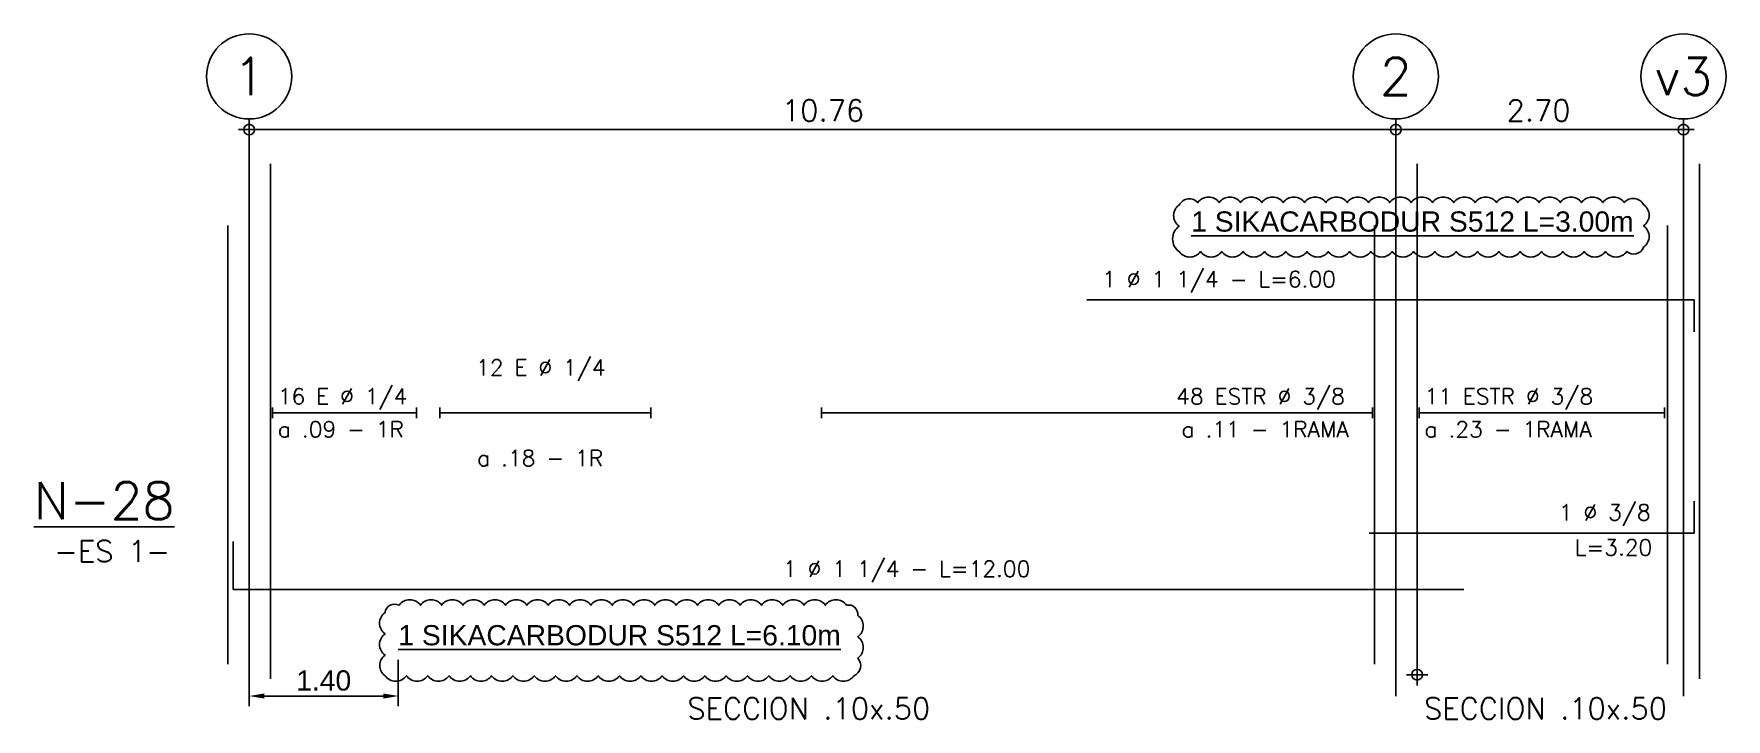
# Model space of a CAD drawing. Header units: millimetres. Extents: x 1 to 301, y -42 to 59.
# Drawn here: x 79.18 to 95.06, y 50.82 to 57.26 of the extents above; entities that cross this region are included whole.
import ezdxf
from ezdxf.enums import TextEntityAlignment as Align

# ---------------------------------------------------------------- set-up
doc = ezdxf.new("R2010")
doc.units = ezdxf.units.MM
doc.header["$LTSCALE"] = 0.0003
doc.header["$PDMODE"] = 34
doc.header["$PDSIZE"] = 0.1
for name, color, linetype in [('SIM-ACHURADOS', 8, 'Continuous'), ('SIM-COTAS', 1, 'Continuous'), ('SIM-FIBRACARB', 4, 'Continuous')]:
    doc.layers.add(name, color=color, linetype=linetype)
doc.styles.add('ARIAL EE', font='arial.ttf')
doc.styles.add('P140', font='SIMPLEX', dxfattribs={"height": 0.35})
doc.styles.add('P60', font='SIMPLEX', dxfattribs={"height": 0.16})
doc.styles.add('P80', font='SIMPLEX', dxfattribs={"height": 0.2})
doc.dimstyles.new('RE - STANDAR', dxfattribs={"dimtxt": 0.002, "dimasz": 0.0015, "dimexe": 0.001, "dimexo": 0.001, "dimgap": 0.0005, "dimtad": 1, "dimzin": 4, "dimdsep": 46, "dimtxsty": 'ARIAL EE', "dimcen": -0.001, "dimclrd": 256, "dimclre": 256, "dimclrt": 2, "dimadec": 0, "dimazin": 0, "dimtfac": 1, "dimtix": 1, "dimtofl": 0, "dimtmove": 1, "dimatfit": 0, "dimfxl": 0.0015, "dimtolj": 1, "dimtzin": 4, "dimlwd": -1, "dimlwe": -1, "dimarcsym": 0})

msp = doc.modelspace()

# ---------------------------------------------------------------- texts
at = {"layer": 'SIM-ACHURADOS', "style": 'P140'}
for s, p in [('1', (81.2, 56.861)), ('2', (91.96, 56.861)), ('v3', (94.66, 56.861))]:
    msp.add_text(s, height=0.35, dxfattribs=at).set_placement(p, align=Align.MIDDLE)
at = {"layer": 'SIM-ACHURADOS'}
for s, height, style, p in [('10.76', 0.2, 'P80', (86.2, 56.441)), ('2.70', 0.2, 'P80', (93, 56.441)), ('1 %%C 1 1/4 - L=6.00', 0.15, 'P60', (89.205, 54.881)), ('12 E %%c 1/4', 0.15, 'P60', (83.33, 54.051)), ('16 E %%c 1/4', 0.15, 'P60', (81.47, 53.781)), ('48 ESTR %%c 3/8', 0.15, 'P60', (89.9, 53.781)), ('11 ESTR %%c 3/8', 0.15, 'P60', (92.23, 53.781)), ('a .09 - 1R', 0.15, 'P60', (81.47, 53.471)), ('a .11 - 1RAMA', 0.15, 'P60', (89.95, 53.471)), ('a .23 - 1RAMA', 0.15, 'P60', (92.23, 53.471)), ('a .18 - 1R', 0.15, 'P60', (83.34, 53.201)), ('1 %%c 3/8', 0.15, 'P60', (93.49, 52.691)), ('-ES 1-', 0.2, 'P80', (79.37, 52.301)), ('L=3.20', 0.15, 'P60', (93.64, 52.361)), ('1 %%C 1 1/4 - L=12.00', 0.15, 'P60', (86.21, 52.161)), ('SECCION .10x.50', 0.2, 'P80', (85.312, 50.823)), ('SECCION .10x.50', 0.2, 'P80', (92.225, 50.823))]:
    msp.add_text(s, height=height, dxfattribs=dict(at, style=style)).set_placement(p)
at = {"layer": 'SIM-ACHURADOS', "style": 'P140'}
msp.add_text('%%UN-28', height=0.35, dxfattribs=at).set_placement((80.5, 52.701), align=Align.RIGHT)
at = {"layer": 'SIM-FIBRACARB', "char_height": 0.19, "attachment_point": 1, "style": 'ARIAL EE'}
for s, width, insert in [('{\\L1 SIKACARBODUR S512 L=3.00m}', 4.60764, (90.04, 55.593)), ('{\\L1 SIKACARBODUR S512 L=6.10m}', 4.33689, (82.6, 51.707))]:
    msp.add_mtext_dynamic_manual_height_columns(s, width=width, gutter_width=0.00475, heights=[0], dxfattribs=dict(at, insert=insert))

# ---------------------------------------------------------------- blocks, each defined once
blk = doc.blocks.new('*D45')
at = {"layer": 'SIM-COTAS', "transparency": 16777216}
for p, q in [((81.2, 51.332), (81.2, 50.946)), ((82.6, 51.381), (82.6, 50.946)), ((81.343, 51.041), (82.458, 51.041))]:
    blk.add_line(p, q, dxfattribs=at)
for points in [[(81.343, 51.065), (81.343, 51.017), (81.2, 51.041)], [(82.458, 51.065), (82.458, 51.017), (82.6, 51.041)]]:
    blk.add_solid(points, dxfattribs=at)
at = {"layer": 'SIM-COTAS', "color": 2, "transparency": 16777216, "insert": (81.9, 51.186), "char_height": 0.19, "attachment_point": 5, "style": 'ARIAL EE'}
blk.add_mtext('\\A1;1.40', dxfattribs=at)

# ---------------------------------------------------------------- dimensions: what is measured, and where the dimension line sits
at = {"layer": 'SIM-COTAS'}
dim = msp.add_linear_dim(base=(82.6, 51.041), p1=(81.2, 51.427), p2=(82.6, 51.476), dimstyle='RE - STANDAR', dxfattribs=at)
dim.commit()
dim.dimension.update_dxf_attribs({"geometry": '*D45', "text_midpoint": (81.9, 51.186)})

# ---------------------------------------------------------------- linework, layer by layer
at = {"color": 6}
for points in [[(89.927, 55.216, 0.520567), (90.127, 55.216, 0.520567), (90.327, 55.216, 0.520567), (90.527, 55.216, 0.520567), (90.727, 55.216, 0.520567), (90.927, 55.216, 0.520567), (91.127, 55.216, 0.520567), (91.327, 55.216, 0.520567), (91.527, 55.216, 0.520567), (91.727, 55.216, 0.520567), (91.927, 55.216, 0.520567), (92.127, 55.216, 0.520567), (92.327, 55.216, 0.520567), (92.527, 55.216, 0.520567), (92.727, 55.216, 0.520567), (92.927, 55.216, 0.520567), (93.127, 55.216, 0.520567), (93.327, 55.216, 0.520567), (93.527, 55.216, 0.520567), (93.727, 55.216, 0.520567), (93.927, 55.216, 0.520567), (94.127, 55.216, 0.520567), (94.285, 55.257, 0.520567), (94.285, 55.457, 0.520567), (94.285, 55.657, 0.520567), (94.104, 55.676, 0.520567), (93.904, 55.676, 0.520567), (93.704, 55.676, 0.520567), (93.504, 55.676, 0.520567), (93.304, 55.676, 0.520567), (93.104, 55.676, 0.520567), (92.904, 55.676, 0.520567), (92.704, 55.676, 0.520567), (92.504, 55.676, 0.520567), (92.304, 55.676, 0.520567), (92.104, 55.676, 0.520567), (91.904, 55.676, 0.520567), (91.704, 55.676, 0.520567), (91.504, 55.676, 0.520567), (91.304, 55.676, 0.520567), (91.104, 55.676, 0.520567), (90.904, 55.676, 0.520567), (90.704, 55.676, 0.520567), (90.504, 55.676, 0.520567), (90.304, 55.676, 0.520567), (90.104, 55.676, 0.520567), (89.927, 55.653, 0.520567), (89.927, 55.453, 0.520567)], [(82.476, 51.232, 0.520567), (82.676, 51.232, 0.520567), (82.876, 51.232, 0.520567), (83.076, 51.232, 0.520567), (83.276, 51.232, 0.520567), (83.476, 51.232, 0.520567), (83.676, 51.232, 0.520567), (83.876, 51.232, 0.520567), (84.076, 51.232, 0.520567), (84.276, 51.232, 0.520567), (84.476, 51.232, 0.520567), (84.676, 51.232, 0.520567), (84.876, 51.232, 0.520567), (85.076, 51.232, 0.520567), (85.276, 51.232, 0.520567), (85.476, 51.232, 0.520567), (85.676, 51.232, 0.520567), (85.876, 51.232, 0.520567), (86.076, 51.232, 0.520567), (86.276, 51.232, 0.520567), (86.476, 51.232, 0.520567), (86.676, 51.232, 0.520567), (86.876, 51.232, 0.520567), (86.911, 51.398, 0.520567), (86.911, 51.598, 0.520567), (86.911, 51.798, 0.520567), (86.807, 51.894, 0.520567), (86.607, 51.894, 0.520567), (86.407, 51.894, 0.520567), (86.207, 51.894, 0.520567), (86.007, 51.894, 0.520567), (85.807, 51.894, 0.520567), (85.607, 51.894, 0.520567), (85.407, 51.894, 0.520567), (85.207, 51.894, 0.520567), (85.007, 51.894, 0.520567), (84.807, 51.894, 0.520567), (84.607, 51.894, 0.520567), (84.407, 51.894, 0.520567), (84.207, 51.894, 0.520567), (84.007, 51.894, 0.520567), (83.807, 51.894, 0.520567), (83.607, 51.894, 0.520567), (83.407, 51.894, 0.520567), (83.207, 51.894, 0.520567), (83.007, 51.894, 0.520567), (82.807, 51.894, 0.520567), (82.607, 51.894, 0.520567), (82.476, 51.825, 0.520567), (82.476, 51.625, 0.520567), (82.476, 51.425, 0.520567)]]:
    msp.add_lwpolyline(points, format="xyb", close=True, dxfattribs=at)
at = {"layer": 'SIM-ACHURADOS'}
for p, q in [((81.2, 51.041), (81.2, 56.461)), ((91.96, 51.041), (91.96, 56.461)), ((94.66, 51.041), (94.66, 56.461)), ((81.2, 56.361), (94.66, 56.361)), ((81.4, 51.201), (81.4, 56.041)), ((92.16, 51.201), (92.16, 56.041)), ((94.81, 51.201), (94.81, 56.041)), ((81, 51.341), (81, 55.461)), ((91.76, 51.341), (91.76, 55.461)), ((94.51, 51.341), (94.51, 55.461)), ((89.06, 54.761), (94.76, 54.761)), ((94.76, 54.761), (94.76, 54.461)), ((81.42, 53.751), (81.42, 53.651)), ((81.42, 53.701), (82.77, 53.701)), ((82.77, 53.751), (82.77, 53.651)), ((82.99, 53.751), (82.99, 53.651)), ((82.99, 53.701), (84.97, 53.701)), ((84.97, 53.751), (84.97, 53.651)), ((86.57, 53.751), (86.57, 53.651)), ((86.57, 53.701), (91.74, 53.701)), ((91.74, 53.751), (91.74, 53.651)), ((92.18, 53.751), (92.18, 53.651)), ((92.18, 53.701), (94.48, 53.701)), ((94.48, 53.751), (94.48, 53.651)), ((94.76, 52.571), (94.76, 52.871)), ((91.71, 52.571), (94.76, 52.571)), ((81.05, 52.041), (81.05, 52.491)), ((81.05, 52.041), (92.6, 52.041))]:
    msp.add_line(p, q, dxfattribs=at)
for centre in [(81.2, 56.861), (91.96, 56.861), (94.66, 56.861)]:
    msp.add_circle(centre, 0.4, dxfattribs=at)
for p in [(81.2, 56.361), (91.96, 56.361), (94.66, 56.361), (92.16, 51.241)]:
    msp.add_point(p, dxfattribs=at)

msp.set_redraw_order([(e.dxf.handle, doc.entitydb.next_handle()) for e in msp.query("TEXT MTEXT ATTDEF DIMENSION ARC_DIMENSION")])  # texts and dimensions are drawn at this point

doc.saveas('drawing.dxf')
